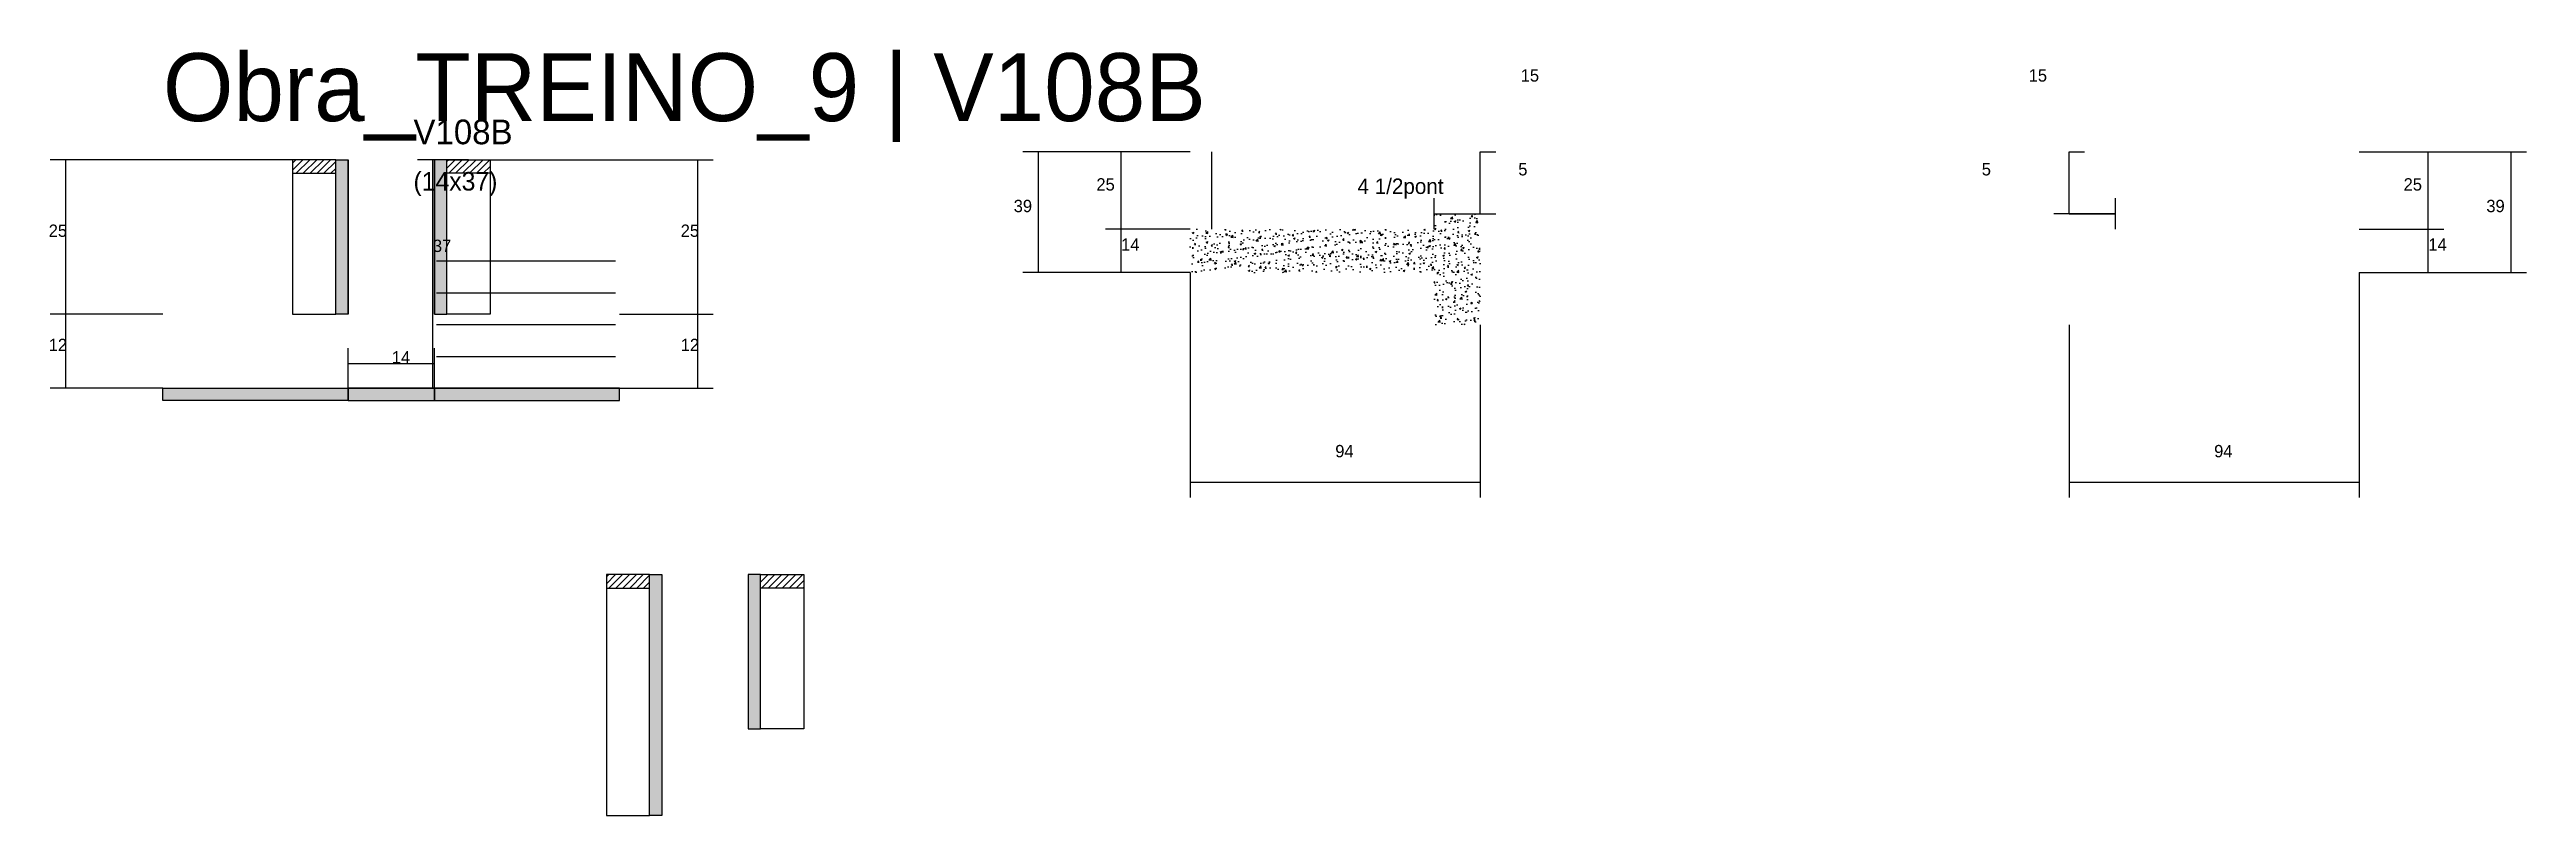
# Model space of a CAD drawing. Header units: metres. Extents: x -41 to 34800, y -36000 to 1848.
# Drawn here: x 5843 to 6646, y -34485 to -34237 of the extents above; entities that cross this region are included whole.
import ezdxf

# ---------------------------------------------------------------- set-up
doc = ezdxf.new("R2010")
doc.units = ezdxf.units.M
for name, color, linetype in [('COTA', 4, 'Continuous'), ('Cota Seção (2x)', 4, 'Continuous'), ('Hachura', 253, 'Continuous'), ('LABEL_ID', 3, 'Continuous'), ('Madeira', 126, 'Continuous'), ('NOMENCLATURA', 7, 'Continuous'), ('Painéis', 200, 'Continuous'), ('SARR_2.2x7', 40, 'Continuous'), ('Texto Seção', 7, 'Continuous')]:
    doc.layers.add(name, color=color, linetype=linetype)

msp = doc.modelspace()

# ---------------------------------------------------------------- texts
at = {"layer": 'COTA'}
for s, p in [('15', (6320, -34247.2)), ('15', (6484.6, -34247.2)), ('25', (6182.5, -34282.5)), ('5', (6319.2, -34277.6)), ('5', (6469.4, -34277.6)), ('25', (6606.1, -34282.5)), ('39', (6155.7, -34289.5)), ('39', (6632.9, -34289.5)), ('25', (5843, -34297.5)), ('25', (6047.8, -34297.5)), ('14', (6190.5, -34302)), ('14', (6614.1, -34302)), ('12', (5843, -34334.5)), ('12', (6047.8, -34334.5)), ('94', (6259.9, -34368.9)), ('94', (6544.7, -34368.9))]:
    msp.add_text(s, height=4, dxfattribs=at).set_placement(p)
at = {"layer": 'Cota Seção (2x)'}
for s, p in [('37', (5967.5, -34302.4)), ('14', (5954.2, -34338.5))]:
    msp.add_text(s, height=4, dxfattribs=at).set_placement(p)
at = {"layer": 'LABEL_ID'}
msp.add_text('Obra_TREINO_9 | V108B', height=22, dxfattribs=at).set_placement((5880, -34260))
at = {"layer": 'NOMENCLATURA'}
msp.add_text('4 1/2pont', height=5, dxfattribs=at).set_placement((6267.1, -34283.6))
at = {"layer": 'Texto Seção'}
for s, height, p in [('V108B', 8, (5961.2, -34267.5)), ('(14x37)', 6, (5961.2, -34282.5))]:
    msp.add_text(s, height=height, dxfattribs=at).set_placement(p)

# ---------------------------------------------------------------- hatches: boundary and pattern name
at = {"layer": 'COTA'}
h = msp.add_hatch(dxfattribs=at)
h.set_pattern_fill('AR-CONC', scale=0.03)
h.paths.add_polyline_path([(6306.9, -34326), (6306.9, -34290), (6291.9, -34290), (6291.9, -34295), (6212.9, -34295), (6212.9, -34309), (6291.9, -34309), (6291.9, -34326)])
at = {"layer": 'Hachura'}
h = msp.add_hatch(dxfattribs=at)
h.set_pattern_fill('ANSI31', scale=0.5)
h.paths.add_polyline_path([(5936, -34276.9), (5936, -34272.5), (5936, -34272.5), (5922, -34272.5), (5922, -34272.5), (5922, -34276.9), (5922, -34276.9), (5936, -34276.9)])
h = msp.add_hatch(color=8, dxfattribs=at)
h.dxf.hatch_style = 1
h.paths.add_polyline_path([(5940, -34272.5), (5936, -34272.5), (5936, -34322.5), (5940, -34322.5)])
h = msp.add_hatch(color=8, dxfattribs=at)
h.dxf.hatch_style = 1
h.paths.add_polyline_path([(5972, -34272.5), (5968, -34272.5), (5968, -34322.5), (5972, -34322.5)])
h = msp.add_hatch(dxfattribs=at)
h.set_pattern_fill('ANSI31', scale=0.5)
h.paths.add_polyline_path([(5972, -34276.9), (5972, -34272.5), (5972, -34272.5), (5986, -34272.5), (5986, -34272.5), (5986, -34276.9), (5986, -34276.9), (5972, -34276.9)])
h = msp.add_hatch(color=8, dxfattribs=at)
h.dxf.hatch_style = 1
h.paths.add_polyline_path([(5880, -34350.5), (5880, -34346.5), (5880, -34346.5), (5940, -34346.5), (5940, -34346.5), (5940, -34350.5), (5940, -34350.5), (5880, -34350.5)])
h = msp.add_hatch(color=8, dxfattribs=at)
h.dxf.hatch_style = 1
h.paths.add_polyline_path([(5968, -34350.5), (5968, -34346.5), (5968, -34346.5), (5940, -34346.5), (5940, -34346.5), (5940, -34350.5), (5940, -34350.5), (5968, -34350.5)])
h = msp.add_hatch(color=8, dxfattribs=at)
h.dxf.hatch_style = 1
h.paths.add_polyline_path([(6028, -34350.5), (6028, -34346.5), (6028, -34346.5), (5968, -34346.5), (5968, -34346.5), (5968, -34350.5), (5968, -34350.5), (6028, -34350.5)])
h = msp.add_hatch(dxfattribs=at)
h.set_pattern_fill('ANSI31', scale=0.5)
h.paths.add_polyline_path([(6037.7, -34411.3), (6037.7, -34406.9), (6037.7, -34406.9), (6023.7, -34406.9), (6023.7, -34406.9), (6023.7, -34411.3), (6023.7, -34411.3), (6037.7, -34411.3)])
h = msp.add_hatch(color=8, dxfattribs=at)
h.dxf.hatch_style = 1
h.paths.add_polyline_path([(6041.7, -34406.9), (6037.7, -34406.9), (6037.7, -34406.9), (6037.7, -34484.9), (6037.7, -34484.9), (6041.7, -34484.9), (6041.7, -34484.9), (6041.7, -34406.9)])
h = msp.add_hatch(color=8, dxfattribs=at)
h.dxf.hatch_style = 1
h.paths.add_polyline_path([(6073.7, -34406.9), (6069.7, -34406.9), (6069.7, -34456.9), (6073.7, -34456.9)])
h = msp.add_hatch(dxfattribs=at)
h.set_pattern_fill('ANSI31', scale=0.5)
h.paths.add_polyline_path([(6073.7, -34411.3), (6073.7, -34406.9), (6073.7, -34406.9), (6087.7, -34406.9), (6087.7, -34406.9), (6087.7, -34411.3), (6087.7, -34411.3), (6073.7, -34411.3)])

# ---------------------------------------------------------------- linework, layer by layer
at = {"layer": 'COTA'}
for p, q in [((6212.9, -34270), (6158.7, -34270)), ((6163.7, -34309), (6163.7, -34270)), ((6212.9, -34270), (6185.5, -34270)), ((6190.5, -34295), (6190.5, -34270)), ((6306.9, -34290), (6306.9, -34270)), ((6306.9, -34270), (6311.9, -34270)), ((6497.7, -34290), (6497.7, -34270)), ((6497.7, -34270), (6502.7, -34270)), ((6591.7, -34270), (6619.1, -34270)), ((6591.7, -34270), (6645.9, -34270)), ((6614.1, -34295), (6614.1, -34270)), ((6640.9, -34309), (6640.9, -34270)), ((5922, -34272.5), (5843.5, -34272.5)), ((5848.5, -34322.5), (5848.5, -34272.5)), ((5986, -34272.5), (6058.3, -34272.5)), ((6053.3, -34322.5), (6053.3, -34272.5)), ((6291.9, -34295), (6291.9, -34285)), ((6306.9, -34290), (6306.9, -34285)), ((6497.7, -34290), (6497.7, -34285)), ((6512.7, -34295), (6512.7, -34285)), ((6212.9, -34295), (6185.5, -34295)), ((6212.9, -34295), (6185.5, -34295)), ((6190.5, -34309), (6190.5, -34295)), ((6291.9, -34290), (6306.9, -34290)), ((6291.9, -34290), (6311.9, -34290)), ((6512.7, -34290), (6492.7, -34290)), ((6497.7, -34290), (6512.7, -34290)), ((6591.7, -34295), (6619.1, -34295)), ((6591.7, -34295), (6619.1, -34295)), ((6614.1, -34309), (6614.1, -34295)), ((6212.9, -34309), (6158.7, -34309)), ((6212.9, -34309), (6185.5, -34309)), ((6212.9, -34309), (6212.9, -34381.9)), ((6591.7, -34309), (6619.1, -34309)), ((6591.7, -34309), (6645.9, -34309)), ((6591.7, -34309), (6591.7, -34381.9)), ((5880, -34322.5), (5843.5, -34322.5)), ((5880, -34322.5), (5843.5, -34322.5)), ((5848.5, -34346.5), (5848.5, -34322.5)), ((6028, -34322.5), (6058.3, -34322.5)), ((6028, -34322.5), (6058.3, -34322.5)), ((6053.3, -34346.5), (6053.3, -34322.5)), ((6306.9, -34326), (6306.9, -34381.9)), ((6497.7, -34326), (6497.7, -34381.9)), ((5880, -34346.5), (5843.5, -34346.5)), ((6028, -34346.5), (6058.3, -34346.5)), ((6212.9, -34376.9), (6306.9, -34376.9)), ((6497.7, -34376.9), (6591.7, -34376.9))]:
    msp.add_line(p, q, dxfattribs=at)
at = {"layer": 'Cota Seção (2x)'}
for p, q in [((5979, -34272.5), (5962.5, -34272.5)), ((5967.5, -34346.5), (5967.5, -34272.5)), ((5940, -34346.5), (5940, -34333.5)), ((5968, -34346.5), (5968, -34333.5)), ((5940, -34338.5), (5968, -34338.5)), ((5979, -34346.5), (5962.5, -34346.5))]:
    msp.add_line(p, q, dxfattribs=at)
at = {"layer": 'Madeira'}
for points in [[(5936, -34276.9), (5936, -34272.5), (5922, -34272.5), (5922, -34276.9)], [(5936, -34272.5), (5922, -34272.5), (5922, -34322.5), (5936, -34322.5)], [(5972, -34276.9), (5972, -34272.5), (5986, -34272.5), (5986, -34276.9)], [(5972, -34272.5), (5986, -34272.5), (5986, -34322.5), (5972, -34322.5)], [(6037.7, -34411.3), (6037.7, -34406.9), (6023.7, -34406.9), (6023.7, -34411.3)], [(6037.7, -34406.9), (6023.7, -34406.9), (6023.7, -34484.9), (6037.7, -34484.9)], [(6073.7, -34411.3), (6073.7, -34406.9), (6087.7, -34406.9), (6087.7, -34411.3)], [(6073.7, -34406.9), (6087.7, -34406.9), (6087.7, -34456.9), (6073.7, -34456.9)]]:
    msp.add_lwpolyline(points, close=True, dxfattribs=at)
at = {"layer": 'Painéis'}
for p, q in [((5940, -34322.5), (5940, -34272.5)), ((5968, -34322.5), (5968, -34272.5)), ((5880, -34346.5), (5940, -34346.5)), ((5880, -34350.5), (5880, -34346.5)), ((5940, -34346.5), (5968, -34346.5)), ((5940, -34350.5), (5940, -34346.5)), ((5968, -34346.5), (6028, -34346.5)), ((5968, -34350.5), (5968, -34346.5)), ((6028, -34350.5), (6028, -34346.5))]:
    msp.add_line(p, q, dxfattribs=at)
for points in [[(5936, -34272.5), (5940, -34272.5), (5940, -34322.5), (5936, -34322.5)], [(5972, -34272.5), (5968, -34272.5), (5968, -34322.5), (5972, -34322.5)], [(5880, -34350.5), (5880, -34346.5), (5940, -34346.5), (5940, -34350.5)], [(5968, -34350.5), (5968, -34346.5), (5940, -34346.5), (5940, -34350.5)], [(6028, -34350.5), (6028, -34346.5), (5968, -34346.5), (5968, -34350.5)], [(6037.7, -34406.9), (6041.7, -34406.9), (6041.7, -34484.9), (6037.7, -34484.9)], [(6073.7, -34406.9), (6069.7, -34406.9), (6069.7, -34456.9), (6073.7, -34456.9)]]:
    msp.add_lwpolyline(points, close=True, dxfattribs=at)
at = {"layer": 'SARR_2.2x7'}
for p, q in [((6219.9, -34295), (6219.9, -34270)), ((5968.7, -34305.3), (6026.7, -34305.3)), ((5968.7, -34315.6), (6026.7, -34315.6)), ((5968.7, -34325.9), (6026.7, -34325.9)), ((5968.7, -34336.2), (6026.7, -34336.2))]:
    msp.add_line(p, q, dxfattribs=at)

msp.set_redraw_order([(e.dxf.handle, doc.entitydb.next_handle()) for e in msp.query("TEXT MTEXT ATTDEF DIMENSION ARC_DIMENSION")])  # texts and dimensions are drawn at this point

doc.saveas('drawing.dxf')
